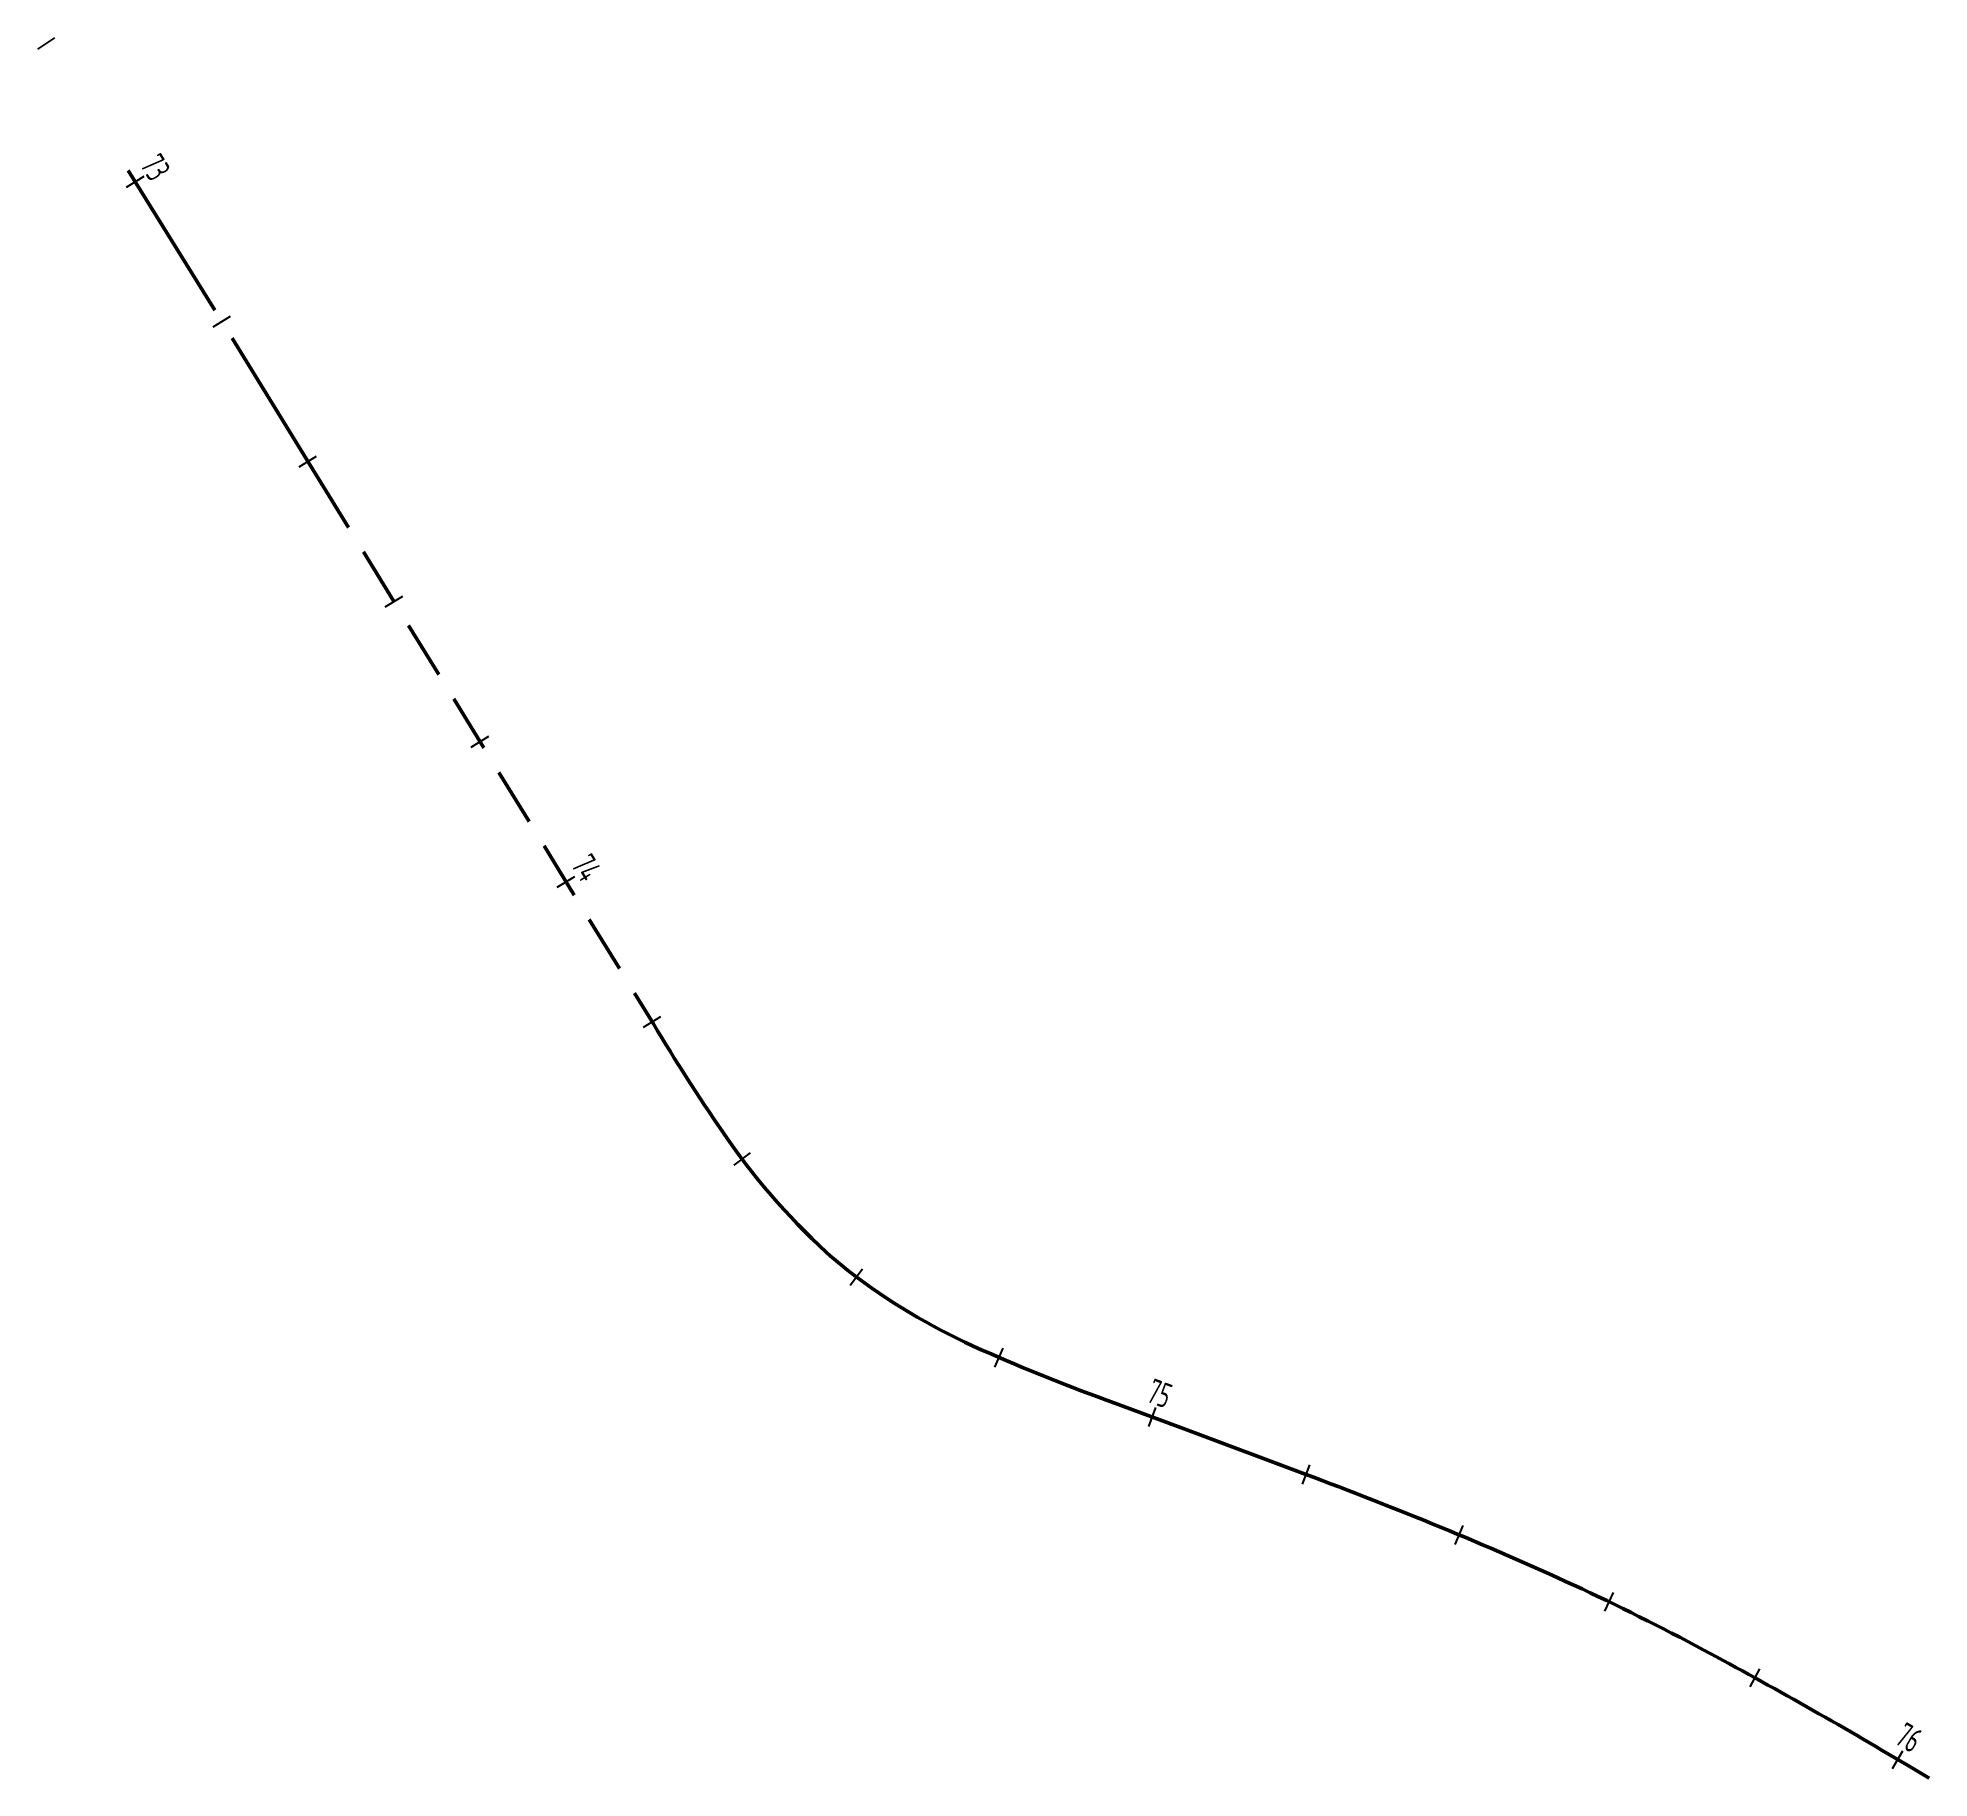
# Model space of a CAD drawing. Header units: metres. Extents: x 245702 to 2250761, y -1588929 to 6439132.
# Drawn here: x 2248105 to 2248335.1, y 540744.9 to 540956.6 of the extents above; entities that cross this region are included whole.
import ezdxf

# ---------------------------------------------------------------- set-up
doc = ezdxf.new("R2010")
doc.units = ezdxf.units.M
doc.linetypes.add('DASHED', pattern=[0.75, 0.5, -0.25])
doc.layers.add('ОСЬ_ВЕРХ_ПОКРЫТИЯ_ПИКЕТЫ', color=1, linetype='Continuous')
doc.layers.add('разметка', color=7, linetype='Continuous')
doc.styles.get("Standard").update_dxf_attribs({"font": 'simplex.shx'})

msp = doc.modelspace()

# ---------------------------------------------------------------- texts
at = {"layer": 'ОСЬ_ВЕРХ_ПОКРЫТИЯ_ПИКЕТЫ', "width": 0.6}
for s, rotation, p in [('73', 302.1203, (2248117.37, 540941.16)), ('74', 301.5669, (2248169.8, 540855.99)), ('75', 339.6009, (2248239.74, 540790.73)), ('76', 329.5385, (2248330.77, 540749.18))]:
    msp.add_text(s, height=3, rotation=rotation, dxfattribs=at).set_placement(p)

# ---------------------------------------------------------------- linework, layer by layer
at = {"layer": 'ОСЬ_ВЕРХ_ПОКРЫТИЯ_ПИКЕТЫ'}
for p, q in [((2248105.04, 540955.23), (2248107.12, 540956.61)), ((2248115.84, 540938.43), (2248117.96, 540939.76)), ((2248115.84, 540938.43), (2248117.96, 540939.76)), ((2248126.36, 540921.44), (2248128.49, 540922.75)), ((2248136.83, 540904.4), (2248138.96, 540905.71)), ((2248147.3, 540887.36), (2248149.43, 540888.67)), ((2248157.77, 540870.32), (2248159.9, 540871.63)), ((2248168.24, 540853.28), (2248170.37, 540854.58)), ((2248168.24, 540853.28), (2248170.37, 540854.58)), ((2248178.71, 540836.24), (2248180.84, 540837.54)), ((2248189.76, 540819.43), (2248191.76, 540820.93)), ((2248203.85, 540804.85), (2248205.36, 540806.84)), ((2248221.48, 540794.88), (2248222.48, 540797.17)), ((2248240.19, 540787.63), (2248241.06, 540789.97)), ((2248240.19, 540787.63), (2248241.06, 540789.97)), ((2248258.92, 540780.63), (2248259.8, 540782.97)), ((2248277.48, 540773.31), (2248278.44, 540775.62)), ((2248295.67, 540765.18), (2248296.76, 540767.43)), ((2248313.35, 540755.97), (2248314.56, 540758.16)), ((2248330.67, 540746.04), (2248331.94, 540748.2)), ((2248330.67, 540746.04), (2248331.94, 540748.2))]:
    msp.add_line(p, q, dxfattribs=at)
at = {"layer": 'разметка', "lineweight": 50, "ltscale": 7}
for points in [[(2248126.58, 540923.47), (2248116.04, 540940.46)], [(2248128.68, 540920.05), (2248139.15, 540903.01)]]:
    msp.add_lwpolyline(points, dxfattribs=at)
at = {"layer": 'разметка', "linetype": 'DASHED', "lineweight": 50, "ltscale": 14}
msp.add_lwpolyline([(2248139.15, 540903.01), (2248179.94, 540836.62)], dxfattribs=at)
at = {"layer": 'разметка', "lineweight": 50, "ltscale": 7}
msp.add_lwpolyline([(2248179.94, 540836.62, 0.016587), (2248188.34, 540823.53, 0.058059), (2248200.99, 540808.83, 0.020124), (2248204.72, 540805.76, 0.042958), (2248204.72, 540805.76, 0.054981), (2248219.82, 540796.99, 0.018087), (2248236.07, 540790.49), (2248244.81, 540787.24), (2248259.22, 540781.85, -0.018348), (2248291.92, 540768.35, -0.01381), (2248307.72, 540760.45, -0.01151), (2248332.5, 540746.43), (2248335.15, 540744.86)], format="xyb", dxfattribs=at)

msp.set_redraw_order([(e.dxf.handle, doc.entitydb.next_handle()) for e in msp.query("TEXT MTEXT ATTDEF DIMENSION ARC_DIMENSION")])  # texts and dimensions are drawn at this point

doc.saveas('drawing.dxf')
